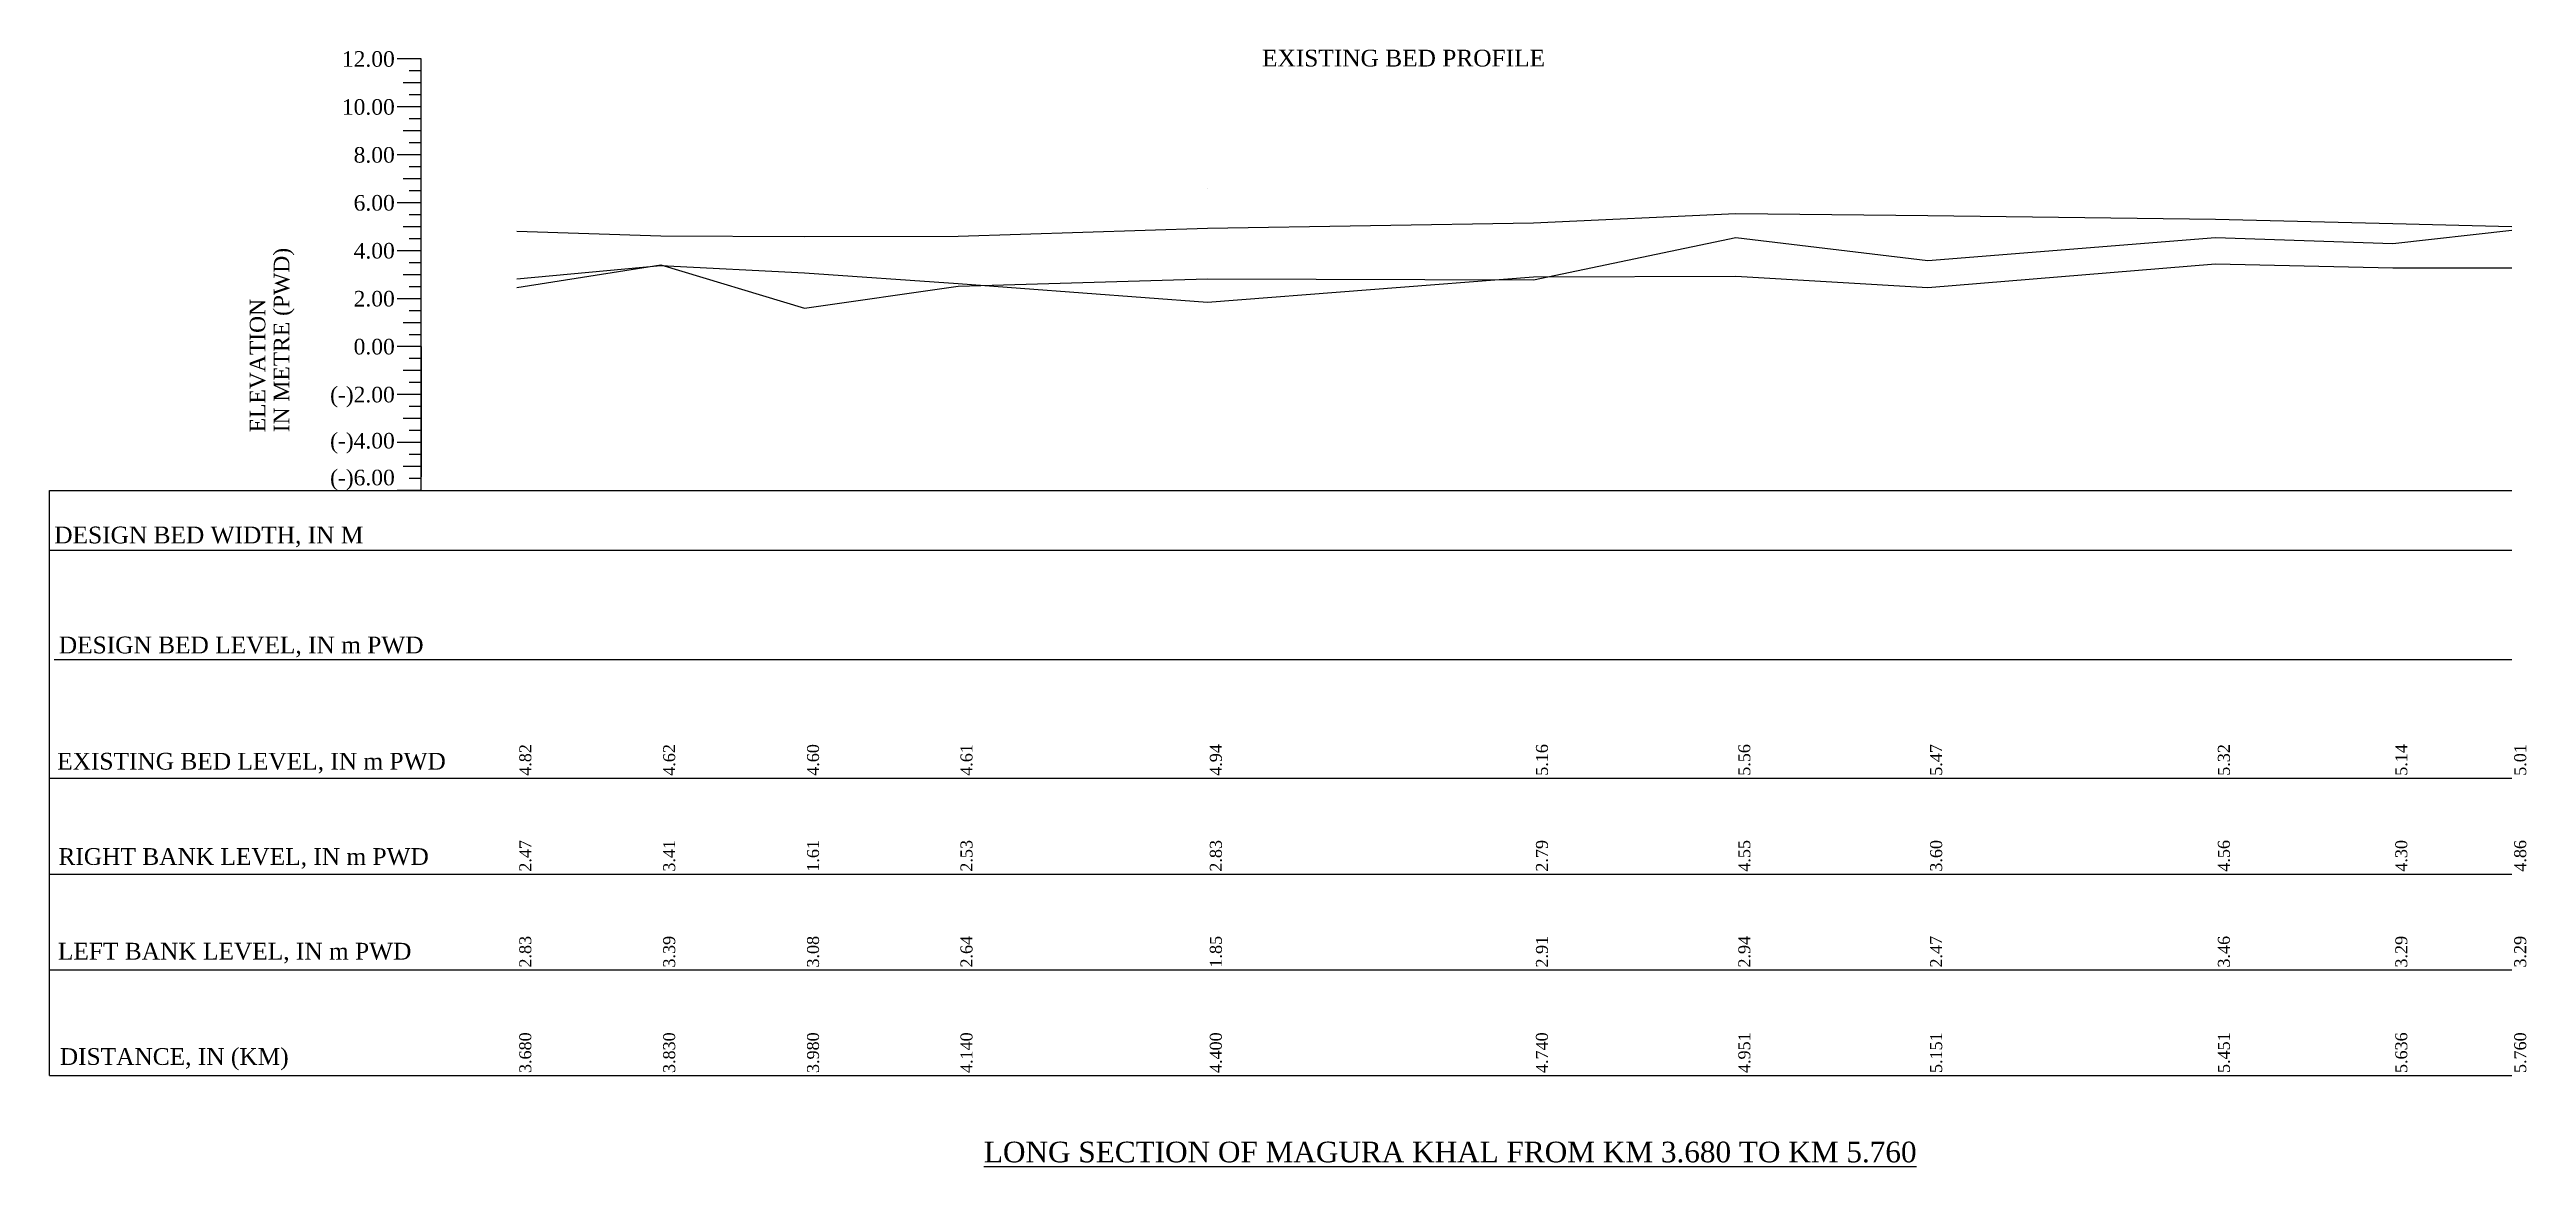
# Model space of a CAD drawing. Header units: metres. Extents: x -148477 to 168932, y -55673 to -2736.
# Drawn here: x -37667.4 to -37564.1, y -18438.7 to -18392.1 of the extents above; entities that cross this region are included whole.
import ezdxf
from ezdxf.enums import TextEntityAlignment as Align

# ---------------------------------------------------------------- set-up
doc = ezdxf.new("R2010")
doc.units = ezdxf.units.M
doc.styles.add('liza', font='times.ttf', dxfattribs={"height": 2})
doc.styles.get("Standard").update_dxf_attribs({"font": 'times.ttf'})

msp = doc.modelspace()

# ---------------------------------------------------------------- texts
at = {"color": 0, "lineweight": 30}
for s, p in [('12.00', (-37653.0076, -18392.8281)), ('10.00', (-37653.0076, -18394.8281)), ('8.00', (-37653.0076, -18396.8281)), ('6.00', (-37653.0076, -18398.8281)), ('4.00', (-37653.0076, -18400.8281)), ('2.00', (-37653.0076, -18402.8281)), ('0.00', (-37653.0076, -18404.8281)), ('(-)2.00', (-37653.0076, -18406.8281)), ('(-)4.00', (-37653.0076, -18408.7531)), ('(-)6.00', (-37653.0076, -18410.2875))]:
    msp.add_text(s, height=0.65, dxfattribs=at).set_placement(p, align=Align.RIGHT)
for s, p in [('IN METRE (PWD)', (-37657.4076, -18408.0731)), ('ELEVATION', (-37658.4076, -18408.0731))]:
    msp.add_text(s, height=0.65, rotation=90, dxfattribs=at).set_placement(p)
at = {"color": 4, "lineweight": 30, "insert": (-37616.8409, -18392.117), "char_height": 0.7, "attachment_point": 1}
msp.add_mtext('EXISTING BED PROFILE', dxfattribs=at)
at = {"color": 0, "lineweight": 30, "char_height": 0.7, "attachment_point": 1}
for s, insert in [('DESIGN BED WIDTH, IN M', (-37667.2098, -18412.009)), ('DESIGN BED LEVEL, IN m PWD', (-37667.0191, -18416.5974)), ('EXISTING BED LEVEL, IN m PWD', (-37667.0899, -18421.446)), ('RIGHT BANK LEVEL, IN m PWD', (-37667.035, -18425.4209)), ('LEFT BANK LEVEL, IN m PWD', (-37667.0578, -18429.3706)), ('DISTANCE, IN (KM)', (-37666.9795, -18433.7637))]:
    msp.add_mtext(s, dxfattribs=dict(at, insert=insert))
at = {"linetype": 'Continuous', "lineweight": -3, "ltscale": 0.5, "char_height": 0.5, "width": 2.15, "attachment_point": 1, "rotation": 90, "style": 'liza'}
for s, insert in [('4.82', (-37647.8161, -18422.4031)), ('4.62', (-37641.8161, -18422.4031)), ('4.60', (-37635.8161, -18422.4031)), ('4.61', (-37629.4161, -18422.4031)), ('4.94', (-37619.0161, -18422.4031)), ('5.16', (-37605.4161, -18422.4031)), ('5.56', (-37596.9761, -18422.4031)), ('5.47', (-37588.9761, -18422.4031)), ('5.32', (-37576.9761, -18422.4031)), ('5.14', (-37569.5761, -18422.4031)), ('5.01', (-37564.6161, -18422.4031)), ('2.47', (-37647.8161, -18426.4031)), ('3.41', (-37641.8161, -18426.4031)), ('1.61', (-37635.8161, -18426.4031)), ('2.53', (-37629.4161, -18426.4031)), ('2.83', (-37619.0161, -18426.4031)), ('2.79', (-37605.4161, -18426.4031)), ('4.55', (-37596.9761, -18426.4031)), ('3.60', (-37588.9761, -18426.4031)), ('4.56', (-37576.9761, -18426.4031)), ('4.30', (-37569.5761, -18426.4031)), ('4.86', (-37564.6161, -18426.4031)), ('2.83', (-37647.8161, -18430.4031)), ('3.39', (-37641.8161, -18430.4031)), ('3.08', (-37635.8161, -18430.4031)), ('2.64', (-37629.4161, -18430.4031)), ('1.85', (-37619.0161, -18430.4031)), ('2.91', (-37605.4161, -18430.4031)), ('2.94', (-37596.9761, -18430.4031)), ('2.47', (-37588.9761, -18430.4031)), ('3.46', (-37576.9761, -18430.4031)), ('3.29', (-37569.5761, -18430.4031)), ('3.29', (-37564.6161, -18430.4031)), ('3.680', (-37647.8161, -18434.8031)), ('3.830', (-37641.8161, -18434.8031)), ('3.980', (-37635.8161, -18434.8031)), ('4.140', (-37629.4161, -18434.8031)), ('4.400', (-37619.0161, -18434.8031)), ('4.740', (-37605.4161, -18434.8031)), ('4.951', (-37596.9761, -18434.8031)), ('5.151', (-37588.9761, -18434.8031)), ('5.451', (-37576.9761, -18434.8031)), ('5.636', (-37569.5761, -18434.8031)), ('5.760', (-37564.6161, -18434.8031))]:
    msp.add_mtext(s, dxfattribs=dict(at, insert=insert))
at = {"color": 0, "linetype": 'ByBlock', "lineweight": 30, "insert": (-37628.4386, -18437.6655), "char_height": 0.861585, "width": 43.932388, "attachment_point": 1}
msp.add_mtext('\\pi-861.6,l861.6,t3.705e+004;{\\LLONG SECTION OF MAGURA KHAL FROM KM 3.680 TO KM 5.760}', dxfattribs=at)

# ---------------------------------------------------------------- linework, layer by layer
at = {"color": 0, "lineweight": 30}
for p, q in [((-37651.9076, -18392.5031), (-37652.9076, -18392.5031)), ((-37651.9076, -18410.5031), (-37651.9076, -18392.5031)), ((-37651.9076, -18393.5031), (-37652.6576, -18393.5031)), ((-37651.9076, -18393.0031), (-37652.4076, -18393.0031)), ((-37651.9076, -18394.0031), (-37652.4076, -18394.0031)), ((-37651.9076, -18394.5031), (-37652.9076, -18394.5031)), ((-37651.9076, -18394.5031), (-37652.9076, -18394.5031)), ((-37651.9076, -18394.5031), (-37652.9076, -18394.5031)), ((-37651.9076, -18395.0031), (-37652.4076, -18395.0031)), ((-37651.9076, -18395.5031), (-37652.6576, -18395.5031)), ((-37651.9076, -18396.0031), (-37652.4076, -18396.0031)), ((-37651.9076, -18396.5031), (-37652.9076, -18396.5031)), ((-37651.9076, -18396.5031), (-37652.9076, -18396.5031)), ((-37651.9076, -18397.0031), (-37652.4076, -18397.0031)), ((-37651.9076, -18397.0031), (-37652.4076, -18397.0031)), ((-37651.9076, -18397.5031), (-37652.6576, -18397.5031)), ((-37651.9076, -18397.5031), (-37652.6576, -18397.5031)), ((-37651.9076, -18398.0031), (-37652.4076, -18398.0031)), ((-37651.9076, -18398.5031), (-37652.9076, -18398.5031)), ((-37651.9076, -18399.0031), (-37652.4076, -18399.0031)), ((-37651.9076, -18399.5031), (-37652.6576, -18399.5031)), ((-37651.9076, -18400.0031), (-37652.4076, -18400.0031)), ((-37651.9076, -18400.5031), (-37652.9076, -18400.5031)), ((-37651.9076, -18401.0031), (-37652.4076, -18401.0031)), ((-37651.9076, -18401.5031), (-37652.6576, -18401.5031)), ((-37651.9076, -18402.0031), (-37652.4076, -18402.0031)), ((-37651.9076, -18402.5031), (-37652.9076, -18402.5031)), ((-37651.9076, -18403.0031), (-37652.4076, -18403.0031)), ((-37651.9076, -18403.5031), (-37652.6576, -18403.5031)), ((-37651.9076, -18404.0031), (-37652.4076, -18404.0031)), ((-37651.9076, -18404.5031), (-37652.9076, -18404.5031)), ((-37651.9076, -18405.0031), (-37652.4076, -18405.0031)), ((-37651.9076, -18405.5031), (-37652.6576, -18405.5031)), ((-37651.9076, -18406.0031), (-37652.4076, -18406.0031)), ((-37651.9076, -18406.5031), (-37652.9076, -18406.5031)), ((-37651.9076, -18407.0031), (-37652.4076, -18407.0031)), ((-37651.9076, -18407.5031), (-37652.6576, -18407.5031)), ((-37651.9076, -18408.0031), (-37652.4076, -18408.0031)), ((-37651.9076, -18408.5031), (-37652.9076, -18408.5031)), ((-37651.9076, -18409.5031), (-37652.6576, -18409.5031)), ((-37651.9076, -18409.0031), (-37652.4076, -18409.0031)), ((-37667.4076, -18410.5031), (-37564.7087, -18410.5031)), ((-37651.9076, -18410.5031), (-37652.9076, -18410.5031)), ((-37651.9076, -18410.0031), (-37652.4076, -18410.0031)), ((-37667.4076, -18412.9977), (-37564.7087, -18412.9977)), ((-37667.2134, -18417.5503), (-37564.7087, -18417.5503)), ((-37667.4076, -18434.9031), (-37564.7087, -18434.9031))]:
    msp.add_line(p, q, dxfattribs=at)
at = {"lineweight": 30}
for p, q in [((-37651.9076, -18404.5031), (-37651.9076, -18409.9331)), ((-37667.4076, -18434.9031), (-37667.4076, -18410.5031)), ((-37667.4076, -18422.5031), (-37564.7087, -18422.5031)), ((-37667.4076, -18426.5031), (-37564.7087, -18426.5031)), ((-37667.4076, -18430.5031), (-37564.7087, -18430.5031))]:
    msp.add_line(p, q, dxfattribs=at)
at = {"color": 4, "lineweight": 30}
msp.add_lwpolyline([(-37616.9725, -18392.5324, 0, 0, 0), (-37617.8445, -18392.5132, 0, 0, 0), (-37618.82, -18396.6429, 0.2996, 0, 0), (-37619.1136, -18397.8922, 0, 0, 0)], format="xyseb", dxfattribs=at)
at = {"color": 3, "linetype": 'Continuous', "lineweight": -3, "ltscale": 0.5}
msp.add_lwpolyline([(-37647.9161, -18399.6831), (-37641.9161, -18399.8831), (-37635.9161, -18399.9031), (-37629.5161, -18399.8931), (-37619.1161, -18399.5631), (-37605.5161, -18399.3431), (-37597.0761, -18398.9431), (-37589.0761, -18399.0331), (-37577.0761, -18399.1831), (-37569.6761, -18399.3631), (-37564.7161, -18399.4931)], dxfattribs=at)
at = {"color": 0, "lineweight": 30}
msp.add_lwpolyline([(-37656.9076, -18408.2031, 0, 0, 0), (-37656.9076, -18400.4565, 0.2767, 0, 0), (-37656.9076, -18399.9031, 0, 0, 0)], format="xyseb", dxfattribs=at)
at = {"color": 6, "linetype": 'Continuous', "lineweight": -3, "ltscale": 0.5}
msp.add_lwpolyline([(-37647.9161, -18402.0331), (-37641.9161, -18401.0931), (-37635.9161, -18402.8931), (-37629.5161, -18401.9731), (-37619.1161, -18401.6731), (-37605.5161, -18401.7131), (-37597.0761, -18399.9531), (-37589.0761, -18400.9031), (-37577.0761, -18399.9431), (-37569.6761, -18400.2031), (-37564.7161, -18399.6431)], dxfattribs=at)
at = {"color": 2, "linetype": 'Continuous', "lineweight": -3, "ltscale": 0.5}
msp.add_lwpolyline([(-37647.9161, -18401.6731), (-37641.9161, -18401.1131), (-37635.9161, -18401.4231), (-37629.5161, -18401.8631), (-37619.1161, -18402.6531), (-37605.5161, -18401.5931), (-37597.0761, -18401.5631), (-37589.0761, -18402.0331), (-37577.0761, -18401.0431), (-37569.6761, -18401.2131), (-37564.7161, -18401.2131)], dxfattribs=at)

msp.set_redraw_order([(e.dxf.handle, doc.entitydb.next_handle()) for e in msp.query("TEXT MTEXT ATTDEF DIMENSION ARC_DIMENSION")])  # texts and dimensions are drawn at this point

doc.saveas('drawing.dxf')
